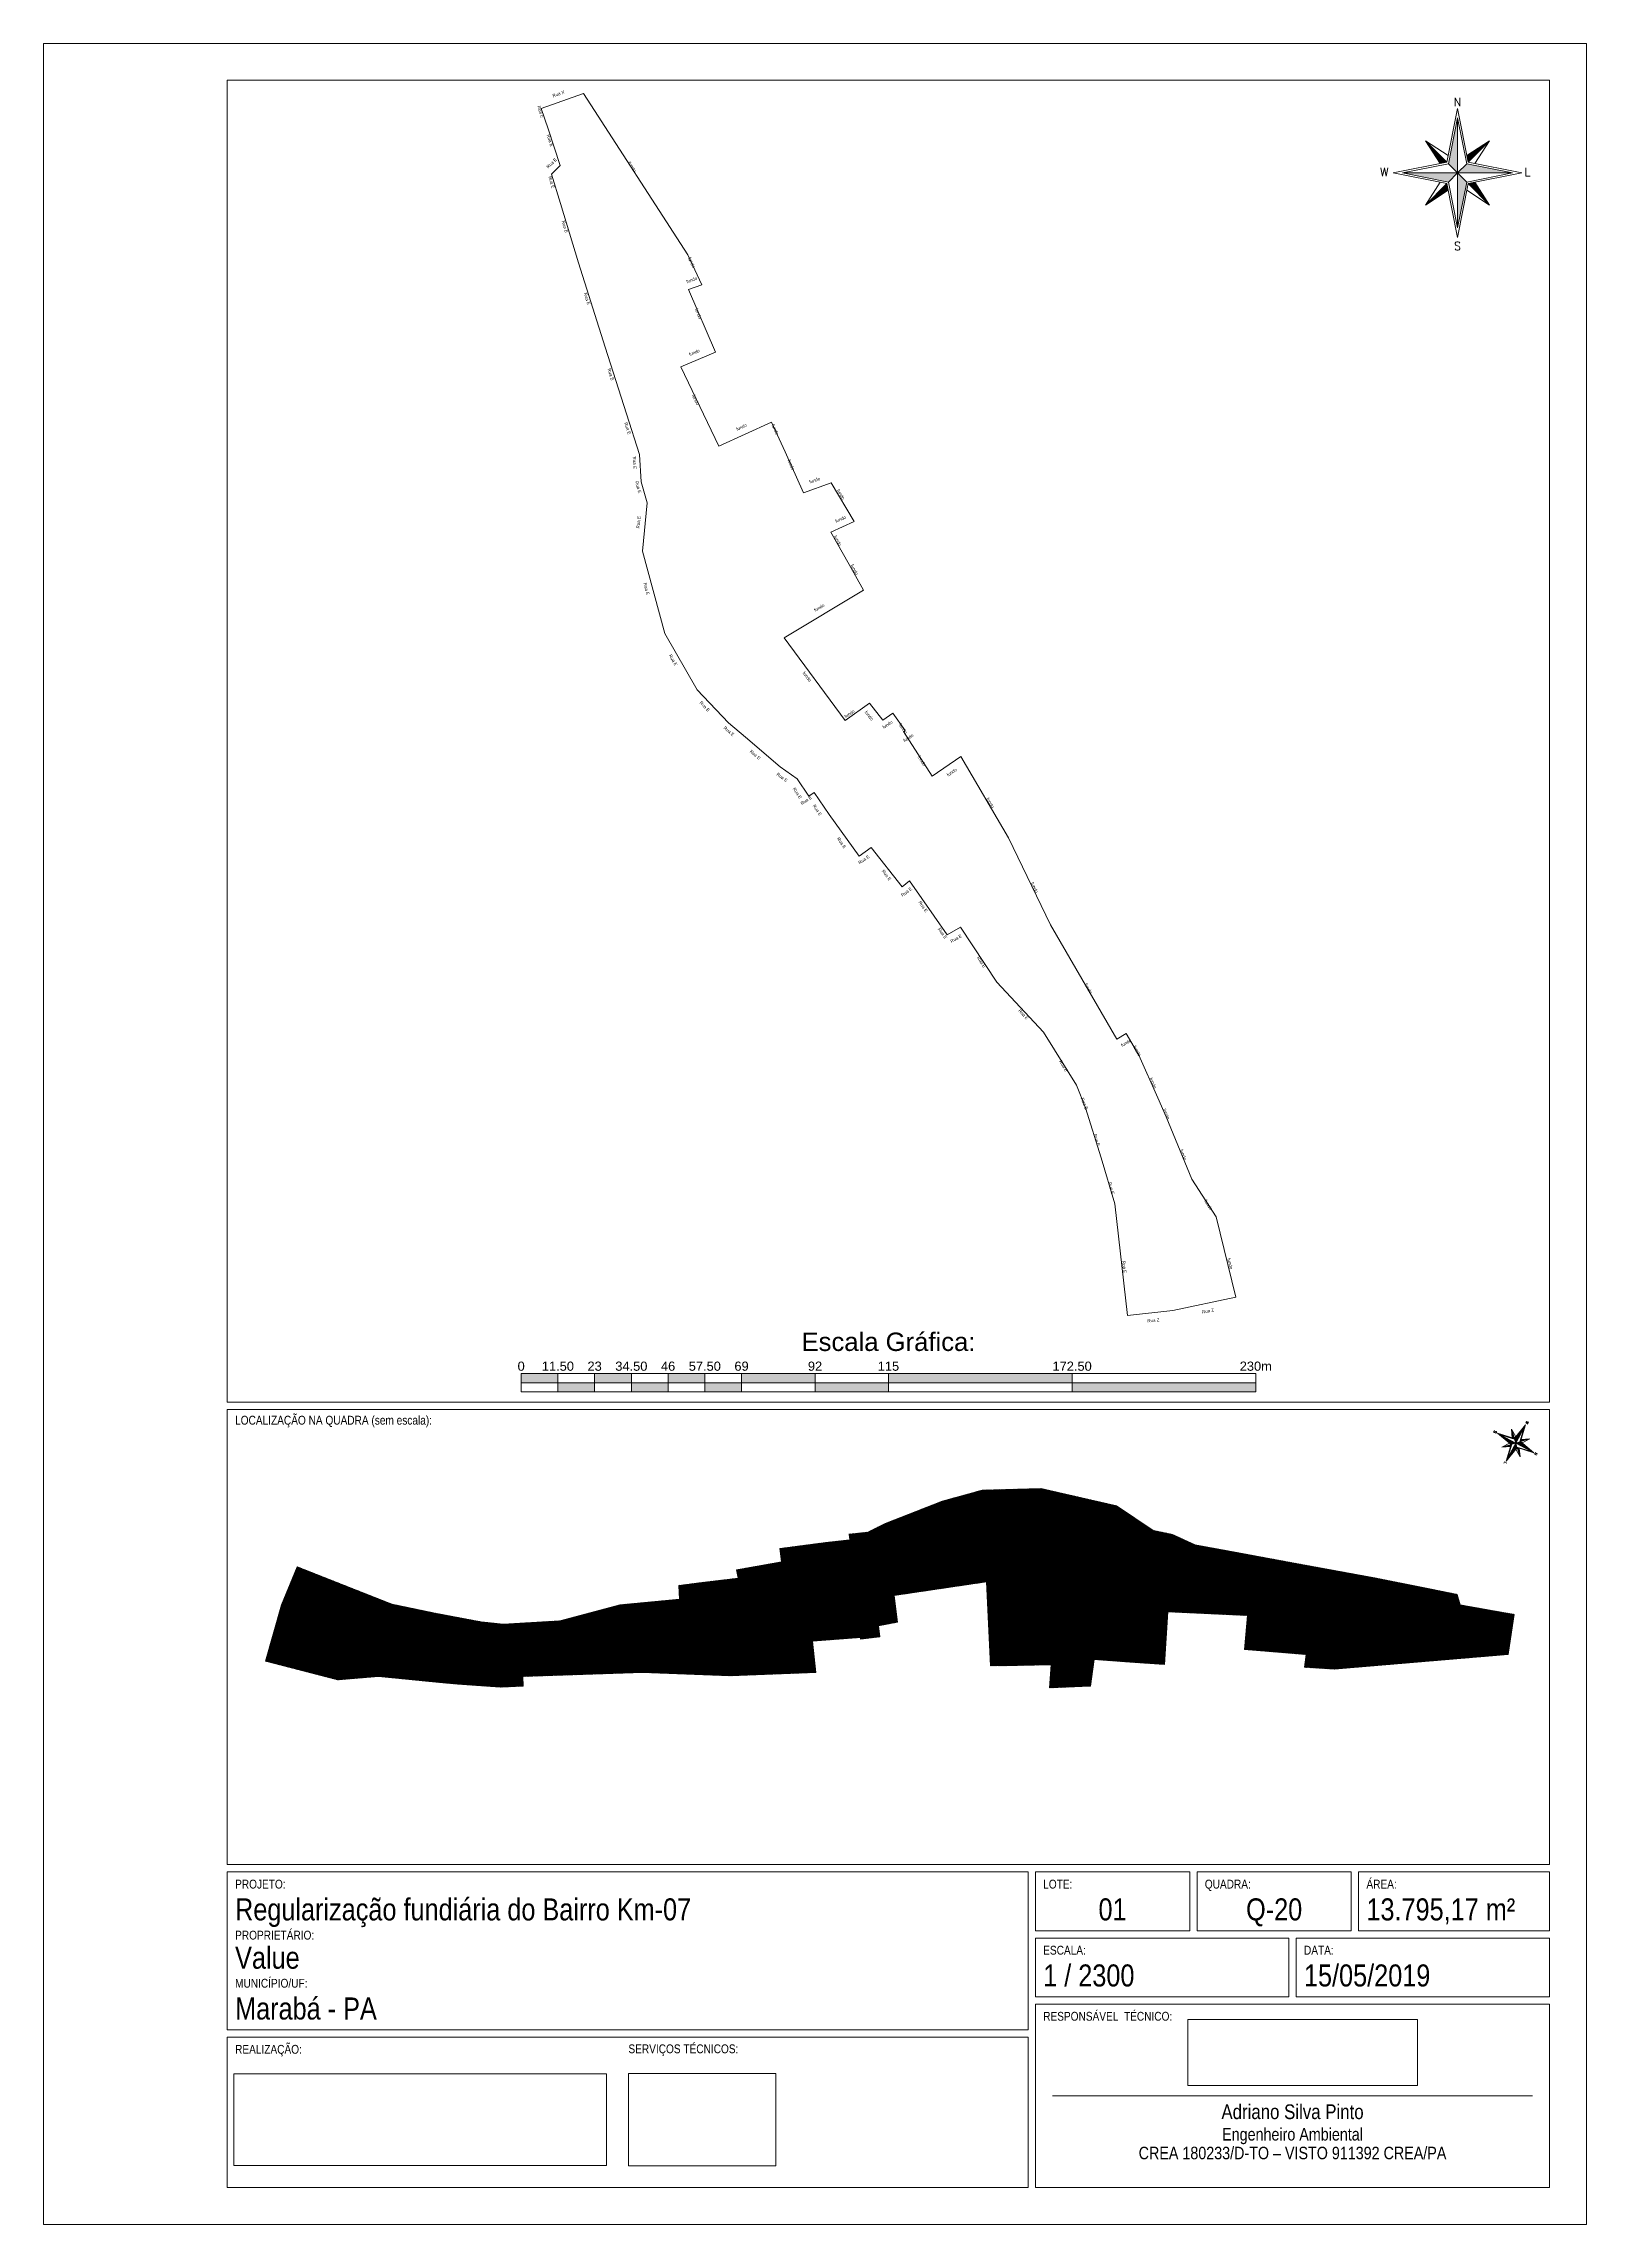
# Model space of a CAD drawing. Extents: x 712767 to 713250, y 9408339 to 9409022.
import ezdxf
from ezdxf.enums import TextEntityAlignment as Align

# ---------------------------------------------------------------- set-up
doc = ezdxf.new("R2010")
doc.units = 0
doc.header["$XCLIPFRAME"] = 0
for name, color, linetype, lineweight in [('ATRIBUTOS', 7, 'Continuous', 13), ('ESCALA_GRAFICA', 7, 'Continuous', 0), ('FOLHA_SELO', 7, 'Continuous', 0), ('QUADRAS_POLIGONOS', 7, 'Continuous', 0), ('ROSA_DOS_VENTOS', 7, 'Continuous', 0)]:
    doc.layers.add(name, color=color, linetype=linetype, lineweight=lineweight)
for name, color, linetype in [('FOLHA_MOLDURA', 7, 'Continuous'), ('IMAGEM_06', 7, 'Continuous'), ('IMAGEM_08', 7, 'Continuous'), ('IMAGEM_09', 7, 'Continuous')]:
    doc.layers.add(name, color=color, linetype=linetype)
doc.styles.add('ESCALA_GRAFICA', font='ARIAL')
doc.styles.get("Standard").update_dxf_attribs({"font": 'micross.ttf', "height": 1})
doc.styles.add('TEXTO_DO_NORTE', font='Complex.shx')
doc.styles.add('TEXTO_DO_SELO', font='Arial Narrow')
picture_1 = doc.add_image_def('image1.jpg', size_in_pixel=(1419, 350))
picture_2 = doc.add_image_def('image2.jpg', size_in_pixel=(1331, 834))
picture_3 = doc.add_image_def('image3.jpg', size_in_pixel=(355, 102))

# ---------------------------------------------------------------- blocks, each defined once
blk = doc.blocks.new('Rosa dos Ventos')
at = {"layer": 'ROSA_DOS_VENTOS', "transparency": 33554687}
for points in [[(0, 0), (-5, 5), (0, 30)], [(-9.4, 5.1), (-17.5, 17.5), (-5.8, 5.8)], [(5.1, 9.4), (17.5, 17.5), (5.8, 5.8)], [(0, 0), (-5, -5), (-30, 0)], [(0, 0), (5, 5), (30, 0)], [(0, 0), (5, -5), (0, -30)], [(-5.1, -9.4), (-17.5, -17.5), (-5.8, -5.8)], [(9.4, -5.1), (17.5, -17.5), (5.8, -5.8)]]:
    blk.add_hatch(color=7, dxfattribs=at).paths.add_polyline_path(points)
for p, q in [((0, 30), (0, -30)), ((-17.5, 17.5), (-5.1, 9.4)), ((17.5, 17.5), (9.4, 5.1)), ((-30, 0), (30, 0)), ((-17.5, -17.5), (-9.4, -5.1)), ((17.5, -17.5), (5.1, -9.4))]:
    blk.add_line(p, q, dxfattribs=at)
for points in [[(0, -35.1), (-5.8, -5.8), (-35.1, 0), (-5.8, 5.8), (0, 35.1), (5.8, 5.8), (35.1, 0), (5.8, -5.8), (0, -35.1)], [(0, -30), (-5, -5), (-30, 0), (-5, 5), (0, 30), (5, 5), (30, 0), (5, -5), (0, -30)], [(0, 0), (-5, 5), (0, 30), (0, 0)], [(-9.4, 5.1), (-17.5, 17.5), (-5.8, 5.8), (-9.4, 5.1)], [(5.1, 9.4), (17.5, 17.5), (5.8, 5.8), (5.1, 9.4)], [(0, 0), (-5, -5), (-30, 0), (0, 0)], [(0, 0), (5, 5), (30, 0), (0, 0)], [(0, 0), (5, -5), (0, -30), (0, 0)], [(-5.1, -9.4), (-17.5, -17.5), (-5.8, -5.8), (-5.1, -9.4)], [(9.4, -5.1), (17.5, -17.5), (5.8, -5.8), (9.4, -5.1)]]:
    blk.add_lwpolyline(points, dxfattribs=at)
at = {"layer": 'ROSA_DOS_VENTOS', "transparency": 33554687, "style": 'TEXTO_DO_NORTE'}
blk.add_attdef('Norte', text='', height=4.5, dxfattribs=at).set_placement((0, 35.1), align=Align.BOTTOM_CENTER)
blk.add_attdef('Oeste', text='', height=4.5, dxfattribs=at).set_placement((-37.5, -1.7), align=Align.RIGHT)
blk.add_attdef('Leste', (36.4, -1.7), '', height=4.5, dxfattribs=at)
for tag, height, p in [('Data do Norte', 3, (0, -44)), ('Sul', 4.5, (0, -37.6))]:
    blk.add_attdef(tag, text='', height=height, dxfattribs=at).set_placement(p, align=Align.TOP_CENTER)
blk = doc.blocks.new('A4_LOTES')
at = {"layer": 'ESCALA_GRAFICA', "transparency": 33554687}
for points in [[(-50, -91.12), (-50, -92.37), (-45, -92.37), (-45, -91.12)], [(-40, -91.12), (-40, -92.37), (-35, -92.37), (-35, -91.12)], [(-30, -91.12), (-30, -92.37), (-25, -92.37), (-25, -91.12)], [(-20, -91.12), (-20, -92.37), (-10, -92.37), (-10, -91.12)], [(0, -91.12), (0, -92.37), (25, -92.37), (25, -91.12)], [(-45, -92.37), (-45, -93.62), (-40, -93.62), (-40, -92.37)], [(-35, -92.37), (-35, -93.62), (-30, -93.62), (-30, -92.37)], [(-25, -92.37), (-25, -93.62), (-20, -93.62), (-20, -92.37)], [(-10, -92.37), (-10, -93.62), (0, -93.62), (0, -92.37)], [(25, -92.37), (25, -93.62), (50, -93.62), (50, -92.37)]]:
    blk.add_hatch(color=7, dxfattribs=at).paths.add_polyline_path(points)
for p, q in [((-50, -91.12), (50, -91.12)), ((-50, -93.62), (-50, -91.12)), ((-45, -93.62), (-45, -91.12)), ((-40, -93.62), (-40, -91.12)), ((-35, -93.62), (-35, -91.12)), ((-30, -93.62), (-30, -91.12)), ((-25, -93.62), (-25, -91.12)), ((-20, -93.62), (-20, -91.12)), ((-10, -93.62), (-10, -91.12)), ((0, -93.62), (0, -91.12)), ((25, -93.62), (25, -91.12)), ((50, -93.62), (50, -91.12)), ((-50, -92.37), (50, -92.37)), ((-50, -93.62), (50, -93.62))]:
    blk.add_line(p, q, dxfattribs=at)
for points in [[(-50, -91.12), (-50, -92.37), (-45, -92.37), (-45, -91.12)], [(-40, -91.12), (-40, -92.37), (-35, -92.37), (-35, -91.12)], [(-30, -91.12), (-30, -92.37), (-25, -92.37), (-25, -91.12)], [(-20, -91.12), (-20, -92.37), (-10, -92.37), (-10, -91.12)], [(0, -91.12), (0, -92.37), (25, -92.37), (25, -91.12)], [(-35, -92.37), (-35, -93.62), (-30, -93.62), (-30, -92.37)], [(-25, -92.37), (-25, -93.62), (-20, -93.62), (-20, -92.37)], [(-10, -92.37), (-10, -93.62), (0, -93.62), (0, -92.37)], [(25, -92.37), (25, -93.62), (50, -93.62), (50, -92.37)]]:
    blk.add_lwpolyline(points, close=True, dxfattribs=at)
blk.add_lwpolyline([(-45, -92.37), (-45, -93.62), (-40, -93.62), (-40, -92.37)], dxfattribs=at)
at = {"layer": 'FOLHA_SELO', "transparency": 33554687}
blk.add_line((22.32, -189.5), (87.68, -189.5), dxfattribs=at)
at = {"layer": 'FOLHA_SELO', "color": 7, "linetype": 'Continuous', "transparency": 33554687}
for points in [[(95, 90), (-115, 90), (-115, -207), (95, -207)], [(19, -159), (19, -180.5), (-90, -180.5), (-90, -159)], [(20, -202), (20, -177), (90, -177), (90, -202)], [(-90, -202), (-90, -181.5), (19, -181.5), (19, -202)]]:
    blk.add_lwpolyline(points, close=True, dxfattribs=at)
at = {"layer": 'FOLHA_SELO', "lineweight": 0, "transparency": 33554687}
for points in [[(90, -95), (90, 85), (-90, 85), (-90, -95)], [(90, -96), (-90, -96), (-90, -158), (90, -158)], [(41, -167), (41, -159), (20, -159), (20, -167)], [(42, -167), (42, -159), (63, -159), (63, -167)], [(64, -167), (64, -159), (90, -159), (90, -167)], [(54.5, -168), (20, -168), (20, -176), (54.5, -176)], [(55.5, -176), (90, -176), (90, -176), (90, -168), (55.5, -168)]]:
    blk.add_lwpolyline(points, close=True, dxfattribs=at)
at = {"layer": 'ROSA_DOS_VENTOS', "lineweight": 0, "transparency": 33554687}
ref = blk.add_blockref('Rosa dos Ventos', (77.46, 72.39), dxfattribs=dict(at, xscale=0.25, yscale=0.25))
ref.add_attrib('Norte', 'N', dxfattribs={"transparency": 33554687, "height": 1.12, "style": 'TEXTO_DO_NORTE'}).set_placement((77.46, 81.16), align=Align.BOTTOM_CENTER)
ref.add_attrib('Sul', 'S', dxfattribs={"transparency": 33554687, "height": 1.12, "style": 'TEXTO_DO_NORTE'}).set_placement((77.46, 62.99), align=Align.TOP_CENTER)
ref.add_attrib('Leste', 'L', (86.57, 71.96), dxfattribs={"transparency": 33554687, "height": 1.12, "style": 'TEXTO_DO_NORTE'})
ref.add_attrib('Oeste', 'W', dxfattribs={"transparency": 33554687, "height": 1.12, "style": 'TEXTO_DO_NORTE'}).set_placement((68.08, 71.96), align=Align.RIGHT)
at = {"layer": 'ATRIBUTOS', "transparency": 33554687, "style": 'TEXTO_DO_SELO'}
for tag, p in [('EMPREENDIMENTO', (-88.94, -166.5)), ('AREA', (65.06, -166.5)), ('PROPRIETARIO', (-88.94, -173.08)), ('ESCALA', (21.06, -175.5)), ('DATA', (56.56, -175.5)), ('MUNICIPIO', (-88.94, -180))]:
    blk.add_attdef(tag, text='', height=3, dxfattribs=at).set_placement(p, align=Align.BOTTOM_LEFT)
for tag, p in [('LOTE', (30.5, -166.5)), ('QUADRA', (52.5, -166.5))]:
    blk.add_attdef(tag, text='', height=3, dxfattribs=at).set_placement(p, align=Align.BOTTOM_CENTER)
for tag, height, p in [('RESPONSAVEL_TECNICO', 2, (55, -190.66)), ('QUALIFICACAO', 1.7, (55, -193.88)), ('CREA', 1.7, (55, -196.43))]:
    blk.add_attdef(tag, text='', height=height, dxfattribs=at).set_placement(p, align=Align.TOP_CENTER)
at = {"layer": 'ESCALA_GRAFICA', "transparency": 33554687, "style": 'ESCALA_GRAFICA'}
blk.add_text('Escala Gráfica:', height=2.5, dxfattribs=at).set_placement((0, -88.8), align=Align.BOTTOM_CENTER)
for tag, p in [('0', (-50, -91.12)), ('5', (-45, -91.12)), ('10', (-40, -91.12)), ('15', (-35, -91.12)), ('20', (-30, -91.12)), ('25', (-25, -91.12)), ('30', (-20, -91.12)), ('40', (-10, -91.12)), ('50', (0, -91.12)), ('75', (25, -91.12)), ('100', (50, -91.12))]:
    blk.add_attdef(tag, text='', height=1.25, dxfattribs=at).set_placement(p, align=Align.BOTTOM_CENTER)
at = {"layer": 'FOLHA_SELO', "color": 7, "transparency": 33554687, "style": 'TEXTO_DO_SELO'}
for s, p in [('LOCALIZAÇÃO NA QUADRA (sem escala):', (-88.94, -96.88)), ('PROJETO:', (-88.94, -160.06)), ('LOTE:', (21.06, -160.06)), ('QUADRA:', (43.06, -160.06)), ('ÁREA:', (65.06, -160.06)), ('PROPRIETÁRIO:', (-88.94, -167.01)), ('ESCALA:', (21.06, -169.06)), ('DATA:', (56.56, -169.06)), ('MUNICÍPIO/UF:', (-88.94, -173.56)), ('RESPONSÁVEL  TÉCNICO:', (21.06, -178.06)), ('REALIZAÇÃO:', (-88.94, -182.56)), ('SERVIÇOS TÉCNICOS:', (-35.4, -182.49))]:
    blk.add_text(s, height=1.2, dxfattribs=at).set_placement(p, align=Align.TOP_LEFT)
at = {"layer": 'IMAGEM_06', "lineweight": 0, "transparency": 33554687}
image = blk.add_image(picture_1, insert=(-89.12, -199), size_in_units=(50.74, 12.52), dxfattribs=at)
image.set_boundary_path([(-0.5, -0.5), (1418.5, -0.5), (1418.5, 349.5), (-0.5, 349.5), (-0.5, -0.5)])
image.dxf.flags = 3
at = {"layer": 'IMAGEM_08', "lineweight": 0, "transparency": 33554687}
image = blk.add_image(picture_2, insert=(-35.38, -199.01), size_in_units=(20.04, 12.56), dxfattribs=at)
image.set_boundary_path([(-0.5, -0.5), (1330.5, -0.5), (1330.5, 833.5), (-0.5, 833.5), (-0.5, -0.5)])
image.dxf.flags = 3
at = {"layer": 'IMAGEM_09', "lineweight": 0, "transparency": 33554687}
image = blk.add_image(picture_3, insert=(40.75, -188.1), size_in_units=(31.27, 8.98), dxfattribs=at)
image.set_boundary_path([(-0.5, -0.5), (354.5, -0.5), (354.5, 101.5), (-0.5, 101.5), (-0.5, -0.5)])
image.dxf.flags = 3

msp = doc.modelspace()

# ---------------------------------------------------------------- hatches: boundary and pattern name
at = {"layer": 'QUADRAS_POLIGONOS', "lineweight": 0, "true_color": 0xf4854f, "transparency": 33554687}
h = msp.add_hatch(dxfattribs=at)
h.set_pattern_fill('_USER', color=23, scale=0.094523, angle=376.86012, style=0, pattern_type=2)
h.set_pattern_definition([(376.8601231037, (0, 0), (-0.02741504956095, 0.0904598544998), [])])
h.paths.add_polyline_path([(712846.23, 9408544.77), (712875.91, 9408533.04), (712889.25, 9408530.27), (712903.93, 9408527.47), (712910.78, 9408526.75), (712928.48, 9408527.82), (712947.27, 9408532.83), (712965.96, 9408534.56), (712965.8, 9408538.91), (712972.19, 9408539.75), (712984.33, 9408541.16), (712983.88, 9408543.8), (712997.87, 9408546.28), (712997.36, 9408550.46), (713011.77, 9408552.37), (713019.31, 9408553.18), (713019.11, 9408555.02), (713024.94, 9408555.6), (713030.34, 9408558.27), (713042.38, 9408563.01), (713048.27, 9408565.32), (713060.7, 9408568.78), (713079.17, 9408569.23), (713102.79, 9408563.85), (713114.26, 9408556.14), (713120.3, 9408554.88), (713127.41, 9408551.58), (713139.37, 9408549.42), (713158.86, 9408545.83), (713183.62, 9408541.27), (713200.89, 9408537.8), (713209.46, 9408536.11), (713210.44, 9408532.79), (713221.25, 9408530.9), (713227.34, 9408529.85), (713225.43, 9408517.3), (713171.01, 9408512.72), (713161.62, 9408513.26), (713162.19, 9408517.25), (713142.89, 9408518.88), (713143.85, 9408529.48), (713118.84, 9408530.66), (713117.85, 9408514.19), (713108.62, 9408514.78), (713095.84, 9408515.72), (713094.64, 9408507.41), (713081.85, 9408506.82), (713082.31, 9408514.08), (713071.78, 9408513.84), (713063.35, 9408513.68), (713062.08, 9408540.01), (713033.18, 9408535.76), (713034.27, 9408527.39), (713028.26, 9408526.28), (713028.66, 9408522.79), (713022.67, 9408522.1), (713022.62, 9408522.61), (713007.59, 9408521.47), (713008.66, 9408511.65), (712981.88, 9408510.62), (712954.48, 9408511.67), (712916.94, 9408510.38), (712917.08, 9408507.36), (712909.98, 9408507.07), (712896.69, 9408507.99), (712890.84, 9408508.53), (712871.75, 9408510.43), (712859.1, 9408509.31), (712836.34, 9408515.23), (712841.37, 9408532.8)])

# ---------------------------------------------------------------- linework, layer by layer
at = {"layer": 'QUADRAS_POLIGONOS', "lineweight": 0, "transparency": 33554687}
msp.add_lwpolyline([(713106.27, 9408623.48), (713102.25, 9408658.42), (713098, 9408672.83), (713093.09, 9408688.55), (713090.23, 9408695.58), (713079.99, 9408712.23), (713065.35, 9408727.88), (713053.96, 9408745.15), (713049.82, 9408742.73), (713045.67, 9408748.5), (713038, 9408759.57), (713035.66, 9408757.76), (713025.99, 9408770.06), (713022.19, 9408767.39), (713012.84, 9408780.4), (713008.13, 9408787.31), (713006.45, 9408786.16), (713002.86, 9408791.52), (712997.46, 9408795.38), (712986.6, 9408804.62), (712981.29, 9408809.14), (712971.47, 9408819.42), (712961.43, 9408837.14), (712954.38, 9408862.88), (712955.91, 9408878.04), (712954, 9408884.56), (712953.51, 9408893.18), (712949.4, 9408905.93), (712942.75, 9408926.74), (712934.31, 9408953.17), (712928.71, 9408971.75), (712925.9, 9408980.96), (712928.61, 9408983.64), (712924.84, 9408995.13), (712922.69, 9409001.59), (712935.88, 9409006.25), (712968.62, 9408955.75), (712972.97, 9408946.34), (712968.79, 9408944.82), (712977.23, 9408925.23), (712966.44, 9408920.65), (712978.3, 9408895.74), (712994.81, 9408903.33), (712999.03, 9408894.05), (713004.76, 9408881.15), (713013.46, 9408884.3), (713020.69, 9408872.17), (713013.39, 9408868.85), (713019.1, 9408858.74), (713023.64, 9408850.63), (712998.71, 9408835.72), (713017.86, 9408809.84), (713025.43, 9408815.25), (713029.62, 9408809.99), (713032.81, 9408812.19), (713036.59, 9408806.73), (713036.13, 9408806.41), (713045.04, 9408792.4), (713054.03, 9408798.54), (713068.95, 9408773.05), (713082.18, 9408745.88), (713102.94, 9408710.07), (713105.8, 9408711.78), (713109.77, 9408705.03), (713115.78, 9408691.64), (713118.3, 9408685.68), (713126.37, 9408666.13), (713134.04, 9408654.42), (713140.12, 9408629.23), (713120.43, 9408624.98)], close=True, dxfattribs=at)
at = {"layer": 'QUADRAS_POLIGONOS', "color": 169, "lineweight": 0, "true_color": 0x16304c, "transparency": 33554687}
msp.add_lwpolyline([(712846.23, 9408544.77), (712875.91, 9408533.04), (712889.25, 9408530.27), (712903.93, 9408527.47), (712910.78, 9408526.75), (712928.48, 9408527.82), (712947.27, 9408532.83), (712965.96, 9408534.56), (712965.8, 9408538.91), (712972.19, 9408539.75), (712984.33, 9408541.16), (712983.88, 9408543.8), (712997.87, 9408546.28), (712997.36, 9408550.46), (713011.77, 9408552.37), (713019.31, 9408553.18), (713019.11, 9408555.02), (713024.94, 9408555.6), (713030.34, 9408558.27), (713042.38, 9408563.01), (713048.27, 9408565.32), (713060.7, 9408568.78), (713079.17, 9408569.23), (713102.79, 9408563.85), (713114.26, 9408556.14), (713120.3, 9408554.88), (713127.41, 9408551.58), (713139.37, 9408549.42), (713158.86, 9408545.83), (713183.62, 9408541.27), (713200.89, 9408537.8), (713209.46, 9408536.11), (713210.44, 9408532.79), (713221.25, 9408530.9), (713227.34, 9408529.85), (713225.43, 9408517.3), (713171.01, 9408512.72), (713161.62, 9408513.26), (713162.19, 9408517.25), (713142.89, 9408518.88), (713143.85, 9408529.48), (713118.84, 9408530.66), (713117.85, 9408514.19), (713108.62, 9408514.78), (713095.84, 9408515.72), (713094.64, 9408507.41), (713081.85, 9408506.82), (713082.31, 9408514.08), (713071.78, 9408513.84), (713063.35, 9408513.68), (713062.08, 9408540.01), (713033.18, 9408535.76), (713034.27, 9408527.39), (713028.26, 9408526.28), (713028.66, 9408522.79), (713022.67, 9408522.1), (713022.62, 9408522.61), (713007.59, 9408521.47), (713008.66, 9408511.65), (712981.88, 9408510.62), (712954.48, 9408511.67), (712916.94, 9408510.38), (712917.08, 9408507.36), (712909.98, 9408507.07), (712896.69, 9408507.99), (712890.84, 9408508.53), (712871.75, 9408510.43), (712859.1, 9408509.31), (712836.34, 9408515.23), (712841.37, 9408532.8)], close=True, dxfattribs=at)

# ---------------------------------------------------------------- block references
at = {"layer": 'FOLHA_MOLDURA', "transparency": 33554687, "xscale": 2.3, "yscale": 2.3}
msp.add_blockref('A4_LOTES', (713031.41, 9408814.87), dxfattribs=at).add_auto_attribs({'PROPRIETARIO': 'Value', 'EMPREENDIMENTO': 'Regularização fundiária do Bairro Km-07', 'ESCALA': '1 / 2300', 'RESPONSAVEL_TECNICO': 'Adriano Silva Pinto', 'QUALIFICACAO': 'Engenheiro Ambiental', 'CREA': 'CREA 180233/D-TO – VISTO 911392 CREA/PA', 'LOTE': '01', '50': '115', '40': '92', '30': '69', '25': '57.50', '20': '46', '15': '34.50', '10': '23', '5': '11.50', '0': '0', '75': '172.50', '100': '230m', 'AREA': '13.795,17 m²', 'QUADRA': 'Q-20', 'MUNICIPIO': 'Marabá - PA', 'DATA': '15/05/2019'})
at = {"layer": 'ROSA_DOS_VENTOS', "transparency": 33554687}
ref = msp.add_blockref('Rosa dos Ventos', (713227.81, 9408583.52), dxfattribs=dict(at, xscale=0.184, yscale=0.184, rotation=241.8601231033823))
ref.add_attrib('Norte', 'N', dxfattribs={"transparency": 33554687, "height": 0.828, "rotation": 241.86012, "style": 'TEXTO_DO_NORTE'}).set_placement((713233.51, 9408580.47), align=Align.BOTTOM_CENTER)
ref.add_attrib('Sul', 'S', dxfattribs={"transparency": 33554687, "height": 0.828, "rotation": 241.86012, "style": 'TEXTO_DO_NORTE'}).set_placement((713221.71, 9408586.78), align=Align.TOP_CENTER)
ref.add_attrib('Leste', 'L', (713224.37, 9408577.75), dxfattribs={"transparency": 33554687, "height": 0.828, "rotation": 241.86012, "style": 'TEXTO_DO_NORTE'})
ref.add_attrib('Oeste', 'W', dxfattribs={"transparency": 33554687, "height": 0.828, "rotation": 241.86012, "style": 'TEXTO_DO_NORTE'}).set_placement((713230.79, 9408589.75), align=Align.RIGHT)

# ---------------------------------------------------------------- texts
at = {"transparency": 33554687}
for s, rotation, p in [('Rua X', 19.14464, (712928.09, 9409006.12)), ('Rua E', -72.02659, (712922.5, 9409000.51)), ('Rua E', -72.34226, (712925.44, 9408991.53)), ('Rua E', 44.28891, (712925.93, 9408984.42)), ('Rua E', -73.03031, (712925.95, 9408978.46)), ('fundo', 302.92618, (712951.17, 9408983.26)), ('Rua E', -73.38233, (712930.11, 9408964.53)), ('fundo', 294.67263, (712969.78, 9408953.33)), ('fundo', 19.97432, (712969.83, 9408947.85)), ('Rua E', -72.48879, (712937.04, 9408941.96)), ('fundo', 292.82689, (712971.92, 9408937.27)), ('fundo', 22.94299, (712970.63, 9408925.13)), ('Rua E', -72.48872, (712944.47, 9408918.25)), ('fundo', 295.05628, (712971.03, 9408910.31)), ('Rua E', -72.21939, (712949.74, 9408901.37)), ('fundo', 24.49117, (712985.38, 9408901.74)), ('fundo', 294.09624, (712995.97, 9408901)), ('Rua E', -87.20542, (712951.94, 9408890.6)), ('fundo', 293.87362, (713000.96, 9408889.91)), ('Rua E', -74.10898, (712953.07, 9408882.94)), ('fundo', 19.87117, (713008.33, 9408885.1)), ('fundo', 300.63769, (713016.52, 9408880.67)), ('Rua E', 83.71402, (712953.13, 9408871.93)), ('fundo', 24.11251, (713016.41, 9408872.93)), ('fundo', 299.10931, (713015.5, 9408866.18)), ('fundo', 298.71161, (713020.76, 9408857.11)), ('Rua E', -75.15539, (712955.65, 9408851.09)), ('fundo', 30.81858, (713009.72, 9408845.21)), ('Rua E', -60.75767, (712964, 9408828.78)), ('fundo', 306.15312, (713005.92, 9408823.59)), ('Rua E', -46.56022, (712973.88, 9408814.25)), ('Rua E', -40.64025, (712981.48, 9408806.46)), ('fundo', 35.28731, (713019.21, 9408811.96)), ('fundo', 308.26374, (713025.36, 9408811.36)), ('fundo', 34.32756, (713031.09, 9408808.59)), ('fundo', 304.5495, (713036, 9408807.32)), ('fundo', 33.84363, (713037.64, 9408804.42)), ('Rua E', -40.64078, (712989.69, 9408799.12)), ('fundo', 302.12571, (713041.86, 9408797.25)), ('fundo', 33.89059, (713051.24, 9408793.64)), ('Rua E', -35.97457, (712998.1, 9408792.04)), ('Rua E', -56.2922, (713002.86, 9408787.1)), ('Rua E', 33.84436, (713005.67, 9408784.84)), ('Rua E', -56.1974, (713009.09, 9408781.78)), ('fundo', 299.9114, (713063.29, 9408784.06)), ('Rua E', -54.537, (713016.71, 9408771.53)), ('Rua E', 34.61472, (713023.7, 9408766.26)), ('Rua E', -52.37482, (713030.8, 9408761.41)), ('Rua E', 37.66273, (713037.07, 9408756.17)), ('Rua E', -55.4213, (713042.26, 9408751.57)), ('fundo', 295.92085, (713077.12, 9408757.51)), ('Rua E', -54.53393, (713048.32, 9408743.18)), ('Rua E', 29.79092, (713052.58, 9408741.54)), ('Rua E', -56.9924, (713060.5, 9408734.16)), ('fundo', 299.49668, (713094, 9408725.93)), ('Rua E', -47.56641, (713073.67, 9408717.76)), ('fundo', 30.75914, (713105.81, 9408708.88)), ('fundo', 300.05912, (713109.24, 9408706.38)), ('Rua E', -58.65469, (713086.2, 9408701.65)), ('Rua E', -68.44523, (713092.76, 9408689.82)), ('fundo', 293.60774, (713114.21, 9408696.29)), ('fundo', 292.86916, (713118.44, 9408686.59)), ('Rua E', -73.07758, (713096.63, 9408678.43)), ('fundo', 292.05496, (713123.71, 9408673.81)), ('Rua E', -73.98959, (713101.17, 9408663.35)), ('fundo', 302.66829, (713131.55, 9408658.17)), ('Rua E', -83.71215, (713105.23, 9408638.65)), ('fundo', 283.29367, (713138.38, 9408639.69)), ('Rua Z', 11.59336, (713131.44, 9408624.89)), ('Rua Z', 5.41607, (713114.34, 9408621.94))]:
    msp.add_text(s, height=1, rotation=rotation, dxfattribs=at).set_placement(p, align=Align.MIDDLE_CENTER)

doc.saveas('drawing.dxf')
